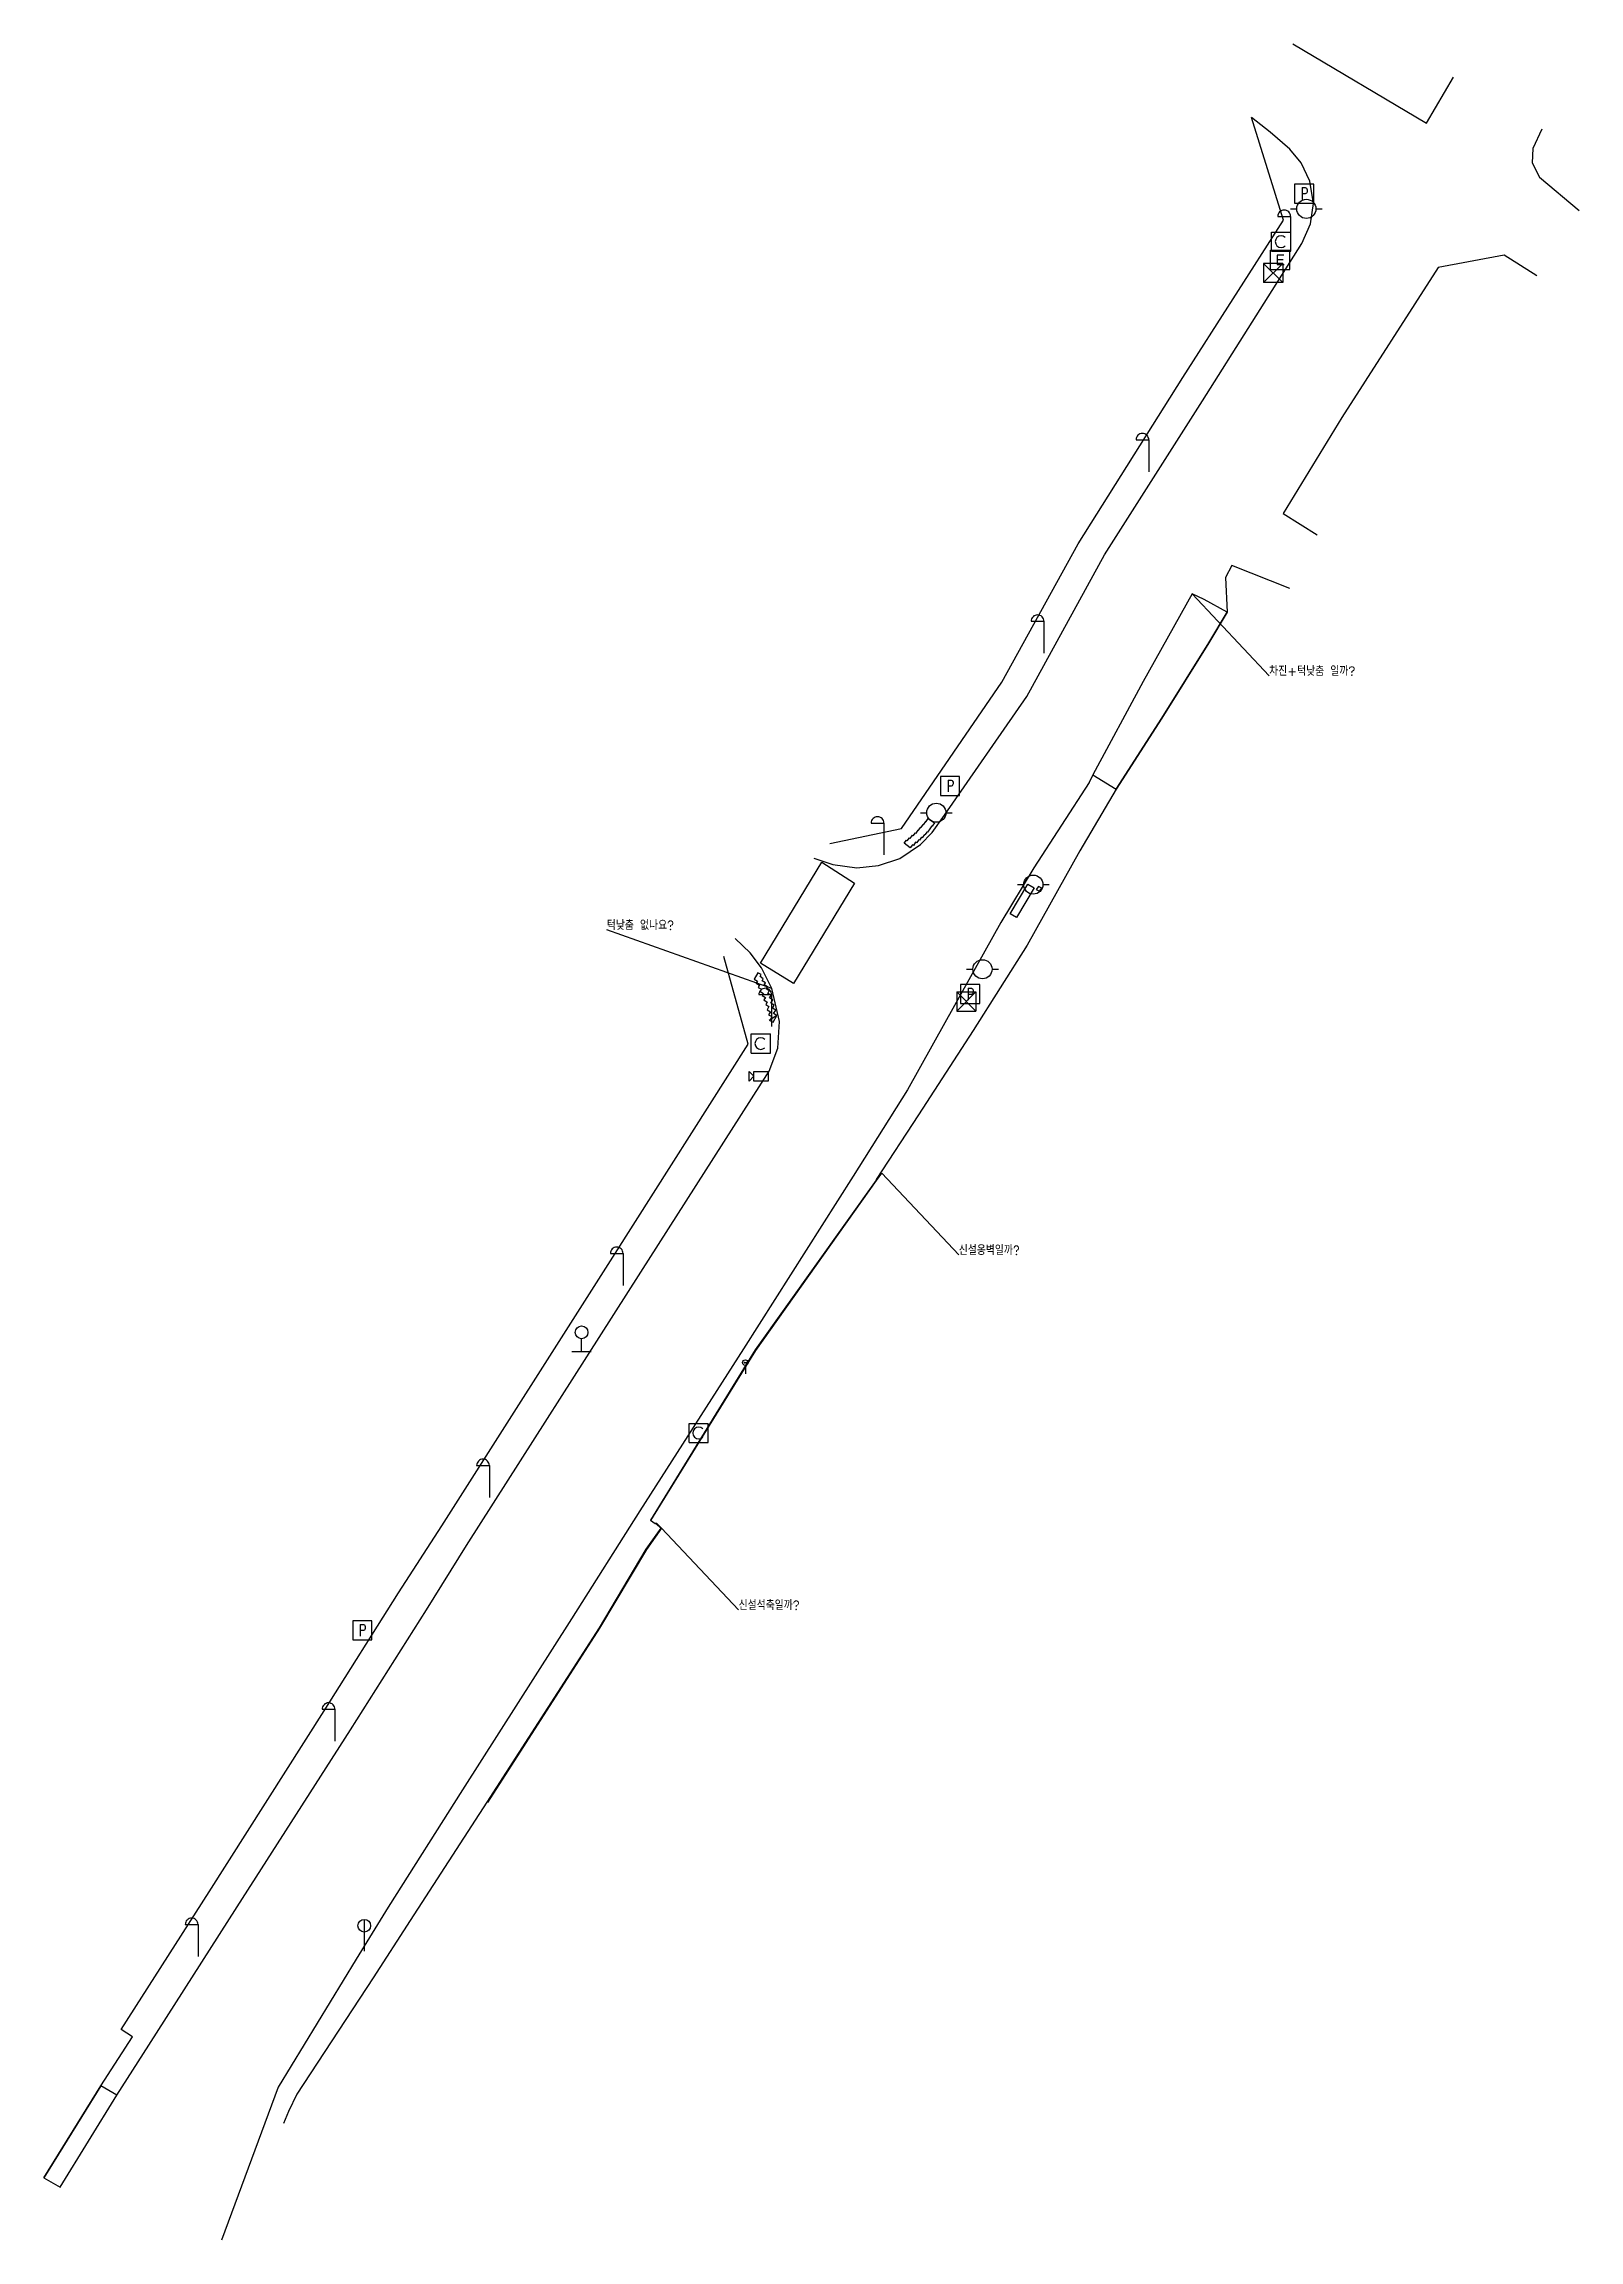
# Model space of a CAD drawing. Header units: millimetres. Extents: x 185651 to 186065, y 561674 to 561940.
# Drawn here: x 185945 to 186065.4, y 561673.9 to 561846.2 of the extents above; entities that cross this region are included whole.
import ezdxf
from ezdxf.enums import TextEntityAlignment as Align

# ---------------------------------------------------------------- set-up
doc = ezdxf.new("R2010")
doc.units = ezdxf.units.MM
for name, color, linetype in [('..ERR', 2, 'Continuous'), ('.F도로', 1, 'Continuous'), ('.F버스정류장', 7, 'Continuous'), ('.F석축', 7, 'Continuous'), ('.F옹벽', 7, 'Continuous'), ('.F인도', 1, 'Continuous'), ('.F장편', 4, 'Continuous'), ('.F차량진입', 7, 'Continuous'), ('.F턱낮춤', 6, 'Continuous'), ('.F횡단보도', 7, 'Continuous'), ('CCTV', 7, 'Continuous'), ('가로등', 7, 'Continuous'), ('가로등제어기', 7, 'Continuous'), ('경찰맨홀', 1, 'Continuous'), ('규제표지', 1, 'Continuous'), ('맨홀경찰', 1, 'Continuous'), ('맨홀전기', 1, 'Continuous'), ('맨홀통신선', 3, 'Continuous'), ('버스정류장', 7, 'Continuous'), ('신호등', 1, 'Continuous'), ('신호등제어기', 3, 'Continuous'), ('통신맨홀', 3, 'Continuous')]:
    doc.layers.add(name, color=color, linetype=linetype)
doc.styles.add('GHS', font='ROMANS', dxfattribs={"bigfont": 'ngsw.shx'})

msp = doc.modelspace()

# ---------------------------------------------------------------- texts
at = {"layer": '..ERR', "color": 5, "style": 'GHS'}
for s, p in [('차진+턱낮춤 일까?', (186041.08, 561796.61)), ('턱낮춤 없나요?', (185989.12, 561776.67)), ('신설옹벽일까?', (186016.73, 561751.17)), ('신설석축일까?', (185999.46, 561723.32))]:
    msp.add_text(s, height=0.7, dxfattribs=at).set_placement(p)

# ---------------------------------------------------------------- blocks, each defined once
blk = doc.blocks.new('CCTV')
at = {"layer": 'CCTV'}
for points in [[(-0.9375, 0.375), (-0.5625, 0), (-0.9375, -0.375)], [(-0.5625, 0.375), (0.5625, 0.375), (0.5625, -0.375), (-0.5625, -0.375)]]:
    blk.add_lwpolyline(points, close=True, dxfattribs=at)
blk = doc.blocks.new('가로등')
at = {"layer": '가로등'}
for p, q in [((-1, 2.5), (0, 2.5)), ((0, 2.5), (0, 0))]:
    blk.add_line(p, q, dxfattribs=at)
at = {"layer": '가로등', "flags": 128}
blk.add_lwpolyline([(0, 2.5, 0.098), (-0.038, 2.691, 0.098), (-0.146, 2.854, 0.098), (-0.309, 2.962, 0.098), (-0.5, 3, 0.098), (-0.691, 2.962, 0.098), (-0.854, 2.854, 0.098), (-0.962, 2.691, 0.098), (-1, 2.5, 0.098)], format="xyb", dxfattribs=at)
blk = doc.blocks.new('가로등제어기')
at = {"layer": '가로등제어기'}
for points in [[(0.75, -0.75), (-0.75, 0.75)], [(0.75, 0.75), (0.75, -0.75), (-0.75, -0.75), (0.75, 0.75), (-0.75, 0.75), (-0.75, -0.75)]]:
    blk.add_lwpolyline(points, dxfattribs=at)
blk = doc.blocks.new('맨홀경찰')
at = {"layer": '맨홀경찰'}
blk.add_lwpolyline([(-0.77, -0.75), (0.73, -0.75), (0.73, 0.75), (-0.77, 0.75)], close=True, dxfattribs=at)
at = {"layer": '맨홀경찰', "style": 'GHS', "width": 0.7}
blk.add_text('P', height=0.935, dxfattribs=at).set_placement((0, 0), align=Align.MIDDLE)
blk = doc.blocks.new('신호등')
at = {"layer": '신호등', "flags": 128}
for points in [[(-1.25, 0), (-0.75, 0)], [(0.75, 0), (1.25, 0)]]:
    blk.add_lwpolyline(points, dxfattribs=at)
at = {"layer": '신호등'}
blk.add_circle((0, 0), 0.75, dxfattribs=at)
blk = doc.blocks.new('맨홀전기')
at = {"layer": '맨홀전기', "flags": 128}
for points in [[(-0.75, -0.75), (-0.75, 0.75)], [(-0.75, 0.75), (0.75, 0.75)], [(0.296, 0.374), (-0.228, 0.374), (-0.228, -0.368), (0.302, -0.368)], [(0.228, 0), (-0.228, 0)], [(0.75, -0.75), (0.75, 0.75)], [(-0.75, -0.75), (0.75, -0.75)]]:
    blk.add_lwpolyline(points, dxfattribs=at)
blk = doc.blocks.new('정류장버스정류장')
at = {"layer": '.F버스정류장', "flags": 128}
for points in [[(-0.75, 0), (0.75, 0)], [(0, 0), (0, 1)]]:
    blk.add_lwpolyline(points, dxfattribs=at)
at = {"layer": '.F버스정류장'}
blk.add_circle((0, 1.5), 0.5, dxfattribs=at)
blk = doc.blocks.new('맨홀통신선')
at = {"layer": '맨홀통신선', "color": 5, "flags": 128}
for points in [[(-0.75, 0.75), (0.75, 0.75)], [(-0.75, -0.75), (-0.75, 0.75)], [(0.75, -0.75), (0.75, 0.75)], [(-0.75, -0.75), (0.75, -0.75)]]:
    blk.add_lwpolyline(points, dxfattribs=at)
at = {"layer": '맨홀통신선', "color": 5}
blk.add_arc((0, 0), 0.458, 45.884, 314.116, dxfattribs=at)
blk = doc.blocks.new('신호등제어기')
at = {"layer": '신호등제어기', "color": 5}
for points in [[(0.75, 0.75), (-0.75, -0.75)], [(-0.75, 0.75), (0.75, -0.75)], [(-0.75, 0.75), (0.75, 0.75)], [(-0.75, 0.75), (-0.75, -0.75)], [(0.75, 0.75), (0.75, -0.75)], [(-0.75, -0.75), (0.75, -0.75)]]:
    blk.add_lwpolyline(points, dxfattribs=at)
blk = doc.blocks.new('경찰맨홀')
at = {"layer": '경찰맨홀'}
blk.add_lwpolyline([(-0.77, -0.75), (0.73, -0.75), (0.73, 0.75), (-0.77, 0.75)], close=True, dxfattribs=at)
at = {"layer": '경찰맨홀', "style": 'GHS', "width": 0.7}
blk.add_text('P', height=0.935, dxfattribs=at).set_placement((0, 0), align=Align.MIDDLE)
blk = doc.blocks.new('버스정류장')
at = {"layer": '버스정류장'}
blk.add_lwpolyline([(0, 0.65625), (0, 0)], dxfattribs=at)
blk.add_circle((0, 0.875), 0.21875, dxfattribs=at)
at = {"layer": '버스정류장', "style": 'GHS', "width": 0.5}
blk.add_text('B U S', height=0.0896, dxfattribs=at).set_placement((0, 0.875), align=Align.MIDDLE)
blk = doc.blocks.new('통신맨홀')
at = {"layer": '통신맨홀', "color": 5, "flags": 128}
for points in [[(-0.75, -0.75), (-0.75, 0.75)], [(-0.75, 0.75), (0.75, 0.75)], [(0.75, -0.75), (0.75, 0.75)], [(-0.75, -0.75), (0.75, -0.75)]]:
    blk.add_lwpolyline(points, dxfattribs=at)
at = {"layer": '통신맨홀', "color": 5}
blk.add_arc((0, 0), 0.458, 45.884, 314.116, dxfattribs=at)
blk = doc.blocks.new('규제표지')
at = {"layer": '규제표지', "flags": 128}
blk.add_lwpolyline([(0, 2.5), (0, 0)], dxfattribs=at)
at = {"layer": '규제표지'}
blk.add_circle((0, 2), 0.5, dxfattribs=at)

# ---------------------------------------------------------------- linework, layer by layer
at = {"layer": '..ERR', "color": 5}
for points in [[(186035.04, 561803.03), (186041.08, 561796.61)], [(186002.08, 561772.06), (185989.12, 561776.67)], [(186010.69, 561757.58), (186016.73, 561751.17)], [(185993.42, 561729.74), (185999.46, 561723.32)]]:
    msp.add_lwpolyline(points, dxfattribs=at)
at = {"layer": '.F도로'}
for points in [[(186042.94, 561846.18), (186053.43, 561839.97), (186055.54, 561843.57)], [(186006.61, 561783.45), (186012.25, 561784.63), (186020.1, 561796.1), (186026.11, 561806.96), (186034.31, 561820.01), (186042.2, 561832.35), (186039.69, 561840.4)], [(186062.48, 561839.5), (186061.77, 561837.97), (186061.72, 561836.84), (186062.3, 561835.72), (186065.39, 561833.1)], [(186062.07, 561827.98), (186059.51, 561829.6), (186054.34, 561828.64), (186046.79, 561816.88), (186042.18, 561809.35), (186044.85, 561807.67)], [(186042.71, 561803.46), (186038.16, 561805.27), (186037.67, 561804.32), (186037.78, 561801.6), (186036.35, 561799.2), (186032.66, 561793.28), (186029.09, 561787.72), (186026.22, 561782.87), (186022.1, 561775.48), (186017.85, 561768.78), (186013.58, 561762.15), (186010.25, 561757.09), (186010.25, 561757.04), (186000.77, 561743.71), (185992.54, 561730.36), (185992.92, 561730.1), (185992.99, 561730.07), (185993.36, 561729.73), (185992.19, 561728.09), (185988.52, 561721.9), (185979.72, 561708.23), (185973.7, 561698.94), (185970.8, 561694.44), (185964.8, 561685.32), (185964.14, 561683.97), (185963.76, 561683.01)], [(185944.96, 561678.75), (185949.42, 561685.98), (185951.91, 561689.82), (185951.01, 561690.38), (185957.92, 561701.2), (185966.94, 561715.4), (185972.79, 561724.65), (185976.17, 561729.92), (185989.77, 561751.27), (186000.2, 561767.71), (185998.29, 561774.58)]]:
    msp.add_lwpolyline(points, dxfattribs=at)
at = {"layer": '.F석축'}
msp.add_lwpolyline([(185992.93, 561730.14), (185993.02, 561730.12), (185993.42, 561729.74), (185992.23, 561728.06), (185988.56, 561721.88), (185979.76, 561708.21)], dxfattribs=at)
at = {"layer": '.F옹벽'}
msp.add_lwpolyline([(185992.58, 561730.34), (186000.81, 561743.68), (186010.29, 561757.01), (186010.69, 561757.58)], dxfattribs=at)
at = {"layer": '.F인도'}
for points in [[(186005.35, 561782.29), (186006.86, 561781.8), (186008.73, 561781.53), (186010.44, 561781.72), (186012.11, 561782.28), (186013.72, 561783.38), (186014.65, 561784.32), (186015.61, 561785.66), (186022.07, 561794.97), (186028.16, 561806.1), (186035.85, 561818.19), (186043.64, 561830.53), (186044.33, 561832.07), (186044.55, 561833.67), (186044.27, 561835.4), (186043.59, 561836.86), (186042.71, 561837.93), (186041.15, 561839.26), (186039.69, 561840.4)], [(186037.78, 561801.6), (186035.99, 561802.58), (186035.04, 561803.03), (186031.19, 561796.16), (186027.25, 561788.83), (186026.96, 561788.22), (186022.62, 561781.53), (186020.04, 561777.26), (186015.65, 561769.37), (186012.7, 561764.12), (186008.46, 561757.34), (185999.85, 561743.8), (185991.72, 561731.1), (185986.36, 561722.62), (185977.81, 561709.19), (185971.98, 561699.99), (185969.46, 561695.91), (185963.35, 561685.88), (185958.89, 561673.87)], [(185946.23, 561678.02), (185950.68, 561685.25), (185953.2, 561689.16), (185960.13, 561700.03), (185969.01, 561713.91), (185974.97, 561723.32), (185978.12, 561728.36), (185991.8, 561749.81), (186001.86, 561765.58), (186002.53, 561767.38), (186002.68, 561769.49), (186002.08, 561772.06), (186001.25, 561773.68), (186000.38, 561774.87), (185999.19, 561776)]]:
    msp.add_lwpolyline(points, dxfattribs=at)
at = {"layer": '.F장편', "color": 5}
for points in [[(186014.82, 561785.06), (186014.65, 561784.81), (186014.63, 561784.82), (186014.47, 561784.59), (186014.45, 561784.61), (186014.27, 561784.34), (186014.24, 561784.37), (186014.07, 561784.12), (186014.04, 561784.14), (186013.86, 561783.9), (186013.81, 561783.94), (186013.64, 561783.7), (186013.59, 561783.73), (186013.42, 561783.49), (186013.35, 561783.54), (186013.17, 561783.3), (186013.11, 561783.35), (186012.93, 561783.11), (186012.45, 561783.47), (186012.62, 561783.71), (186012.69, 561783.66), (186012.86, 561783.9), (186012.93, 561783.85), (186013.11, 561784.09), (186013.15, 561784.05), (186013.33, 561784.29), (186013.38, 561784.26), (186013.55, 561784.49), (186013.58, 561784.48), (186013.75, 561784.72), (186013.79, 561784.7), (186013.95, 561784.93), (186013.97, 561784.92), (186014.15, 561785.18), (186014.17, 561785.17), (186014.33, 561785.4)], [(186022.14, 561780.26), (186022.65, 561779.96), (186021.27, 561777.64), (186020.76, 561777.93)], [(186022.81, 561779.83), (186023.07, 561779.7), (186023.24, 561779.95), (186022.99, 561780.08)], [(186000.68, 561772.8), (186000.94, 561772.64), (186000.84, 561772.48), (186001.1, 561772.32), (186001, 561772.16), (186001.25, 561772.01), (186001.15, 561771.84), (186001.41, 561771.69), (186001.31, 561771.52), (186001.57, 561771.37), (186001.45, 561771.17), (186001.71, 561771.01), (186001.59, 561770.81), (186001.84, 561770.65), (186001.7, 561770.4), (186001.95, 561770.25), (186001.8, 561770), (186002.06, 561769.86), (186001.9, 561769.57), (186002.16, 561769.42), (186002.46, 561769.95), (186002.21, 561770.1), (186002.37, 561770.37), (186002.11, 561770.52), (186002.26, 561770.77), (186002, 561770.92), (186002.15, 561771.17), (186001.89, 561771.33), (186002.01, 561771.53), (186001.75, 561771.68), (186001.87, 561771.89), (186001.62, 561772.04), (186001.72, 561772.2), (186001.47, 561772.35), (186001.57, 561772.52), (186001.31, 561772.67), (186001.4, 561772.84), (186001.14, 561773), (186001.24, 561773.16), (186000.98, 561773.31)]]:
    msp.add_lwpolyline(points, close=True, dxfattribs=at)
msp.add_lwpolyline([(186002.46, 561769.95), (186001.87, 561769.55)], dxfattribs=at)
at = {"layer": '.F차량진입'}
msp.add_lwpolyline([(186037.78, 561801.6), (186035.99, 561802.58), (186035.04, 561803.03), (186031.19, 561796.16), (186027.25, 561788.83), (186029.09, 561787.72), (186032.66, 561793.28), (186036.35, 561799.2), (186037.78, 561801.6)], dxfattribs=at)
msp.add_lwpolyline([(185949.42, 561685.98), (185944.96, 561678.75), (185946.23, 561678.02), (185950.68, 561685.25)], close=True, dxfattribs=at)
at = {"layer": '.F턱낮춤', "const_width": 0.05}
for points in [[(186020.04, 561777.26), (186022.62, 561781.53), (186026.96, 561788.22), (186027.25, 561788.83), (186031.19, 561796.16), (186035.04, 561803.03)], [(186012.11, 561782.28), (186013.72, 561783.38), (186014.65, 561784.32), (186015.61, 561785.66)]]:
    msp.add_lwpolyline(points, dxfattribs=at)
at = {"layer": '.F횡단보도'}
msp.add_lwpolyline([(186003.76, 561772.47), (186001.18, 561774.06), (186005.98, 561781.98), (186008.54, 561780.34)], close=True, dxfattribs=at)

# ---------------------------------------------------------------- block references
at = {"layer": '.F버스정류장'}
msp.add_blockref('정류장버스정류장', (185987.14, 561743.59), dxfattribs=at)
at = {"layer": 'CCTV'}
msp.add_blockref('CCTV', (186001.23, 561765.18), dxfattribs=at)
at = {"layer": '가로등'}
for p in [(186042.76, 561830.14), (186031.64, 561812.62), (186023.41, 561798.38), (186010.86, 561782.55), (186002.05, 561769.09), (185990.4, 561748.78), (185979.91, 561732.14), (185967.79, 561713.02), (185957.05, 561696.13)]:
    msp.add_blockref('가로등', p, dxfattribs=at)
at = {"layer": '가로등제어기'}
msp.add_blockref('가로등제어기', (186041.4, 561828.21), dxfattribs=at)
at = {"layer": '경찰맨홀'}
msp.add_blockref('경찰맨홀', (186017.65, 561771.63), dxfattribs=at)
at = {"layer": '규제표지'}
msp.add_blockref('규제표지', (185970.09, 561696.53), dxfattribs=at)
at = {"layer": '맨홀경찰'}
for p in [(186043.85, 561834.44), (186016.07, 561787.96), (185969.96, 561721.71)]:
    msp.add_blockref('맨홀경찰', p, dxfattribs=at)
at = {"layer": '맨홀전기'}
msp.add_blockref('맨홀전기', (186041.95, 561829.24), dxfattribs=at)
at = {"layer": '맨홀통신선', "color": 5}
for p in [(186042.02, 561830.67), (186001.2, 561767.75)]:
    msp.add_blockref('맨홀통신선', p, dxfattribs=at)
at = {"layer": '버스정류장'}
msp.add_blockref('버스정류장', (185999.99, 561741.84), dxfattribs=at)
at = {"layer": '신호등'}
for p in [(186044, 561833.24), (186014.97, 561785.86), (186022.58, 561780.22), (186018.59, 561773.58)]:
    msp.add_blockref('신호등', p, dxfattribs=at)
at = {"layer": '신호등제어기', "color": 5}
msp.add_blockref('신호등제어기', (186017.33, 561771.05), dxfattribs=at)
at = {"layer": '통신맨홀', "color": 5}
msp.add_blockref('통신맨홀', (185996.33, 561737.19), dxfattribs=at)

msp.set_redraw_order([(e.dxf.handle, doc.entitydb.next_handle()) for e in msp.query("TEXT MTEXT ATTDEF DIMENSION ARC_DIMENSION")])  # texts and dimensions are drawn at this point

doc.saveas('drawing.dxf')
